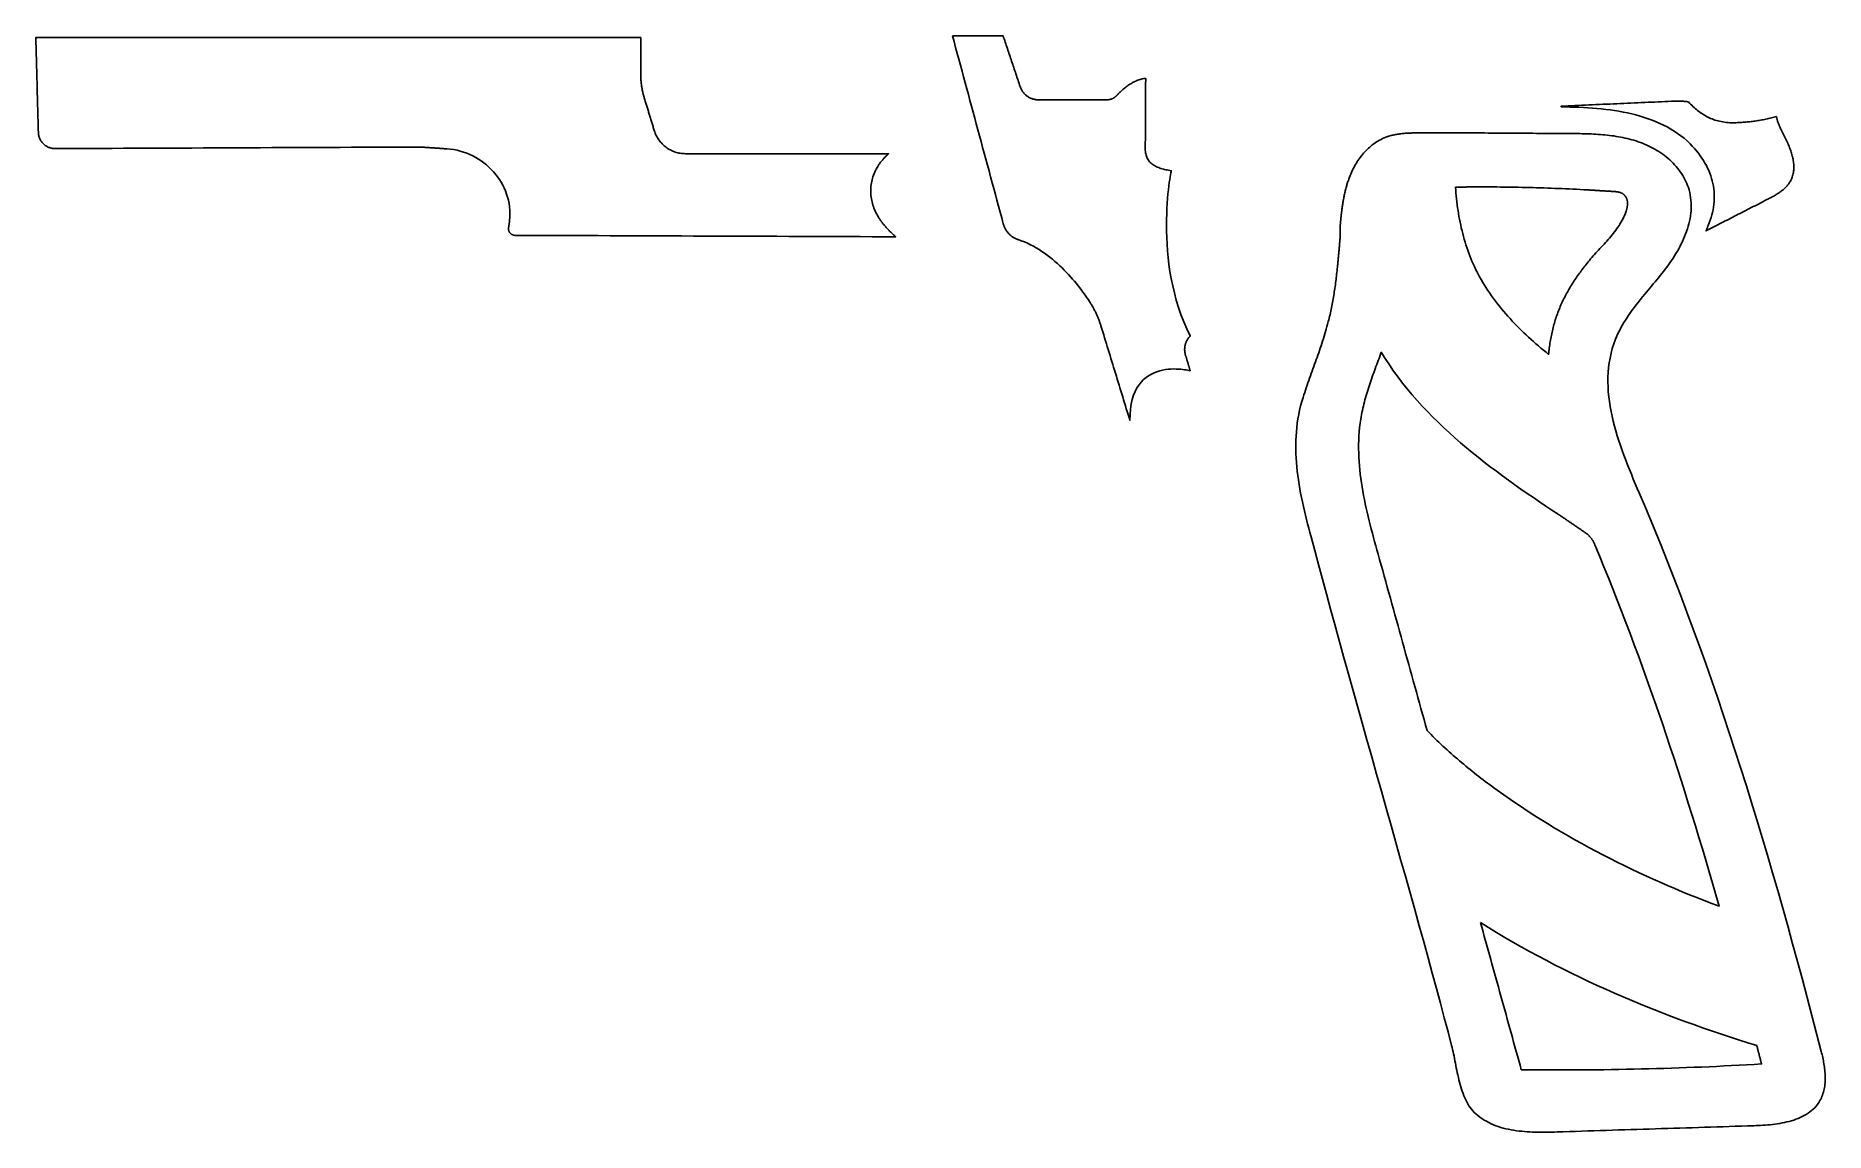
# Model space of a CAD drawing. Header units: metres. Extents: x 29 to 141, y -149 to -80.
import ezdxf

# ---------------------------------------------------------------- set-up
doc = ezdxf.new("R2010")
doc.units = ezdxf.units.M

msp = doc.modelspace()

# ---------------------------------------------------------------- linework, layer by layer
for points in [[(81.80705, -91.627706), (81.753202, -91.537028), (81.702402, -91.445334), (81.65465, -91.352624), (81.6102, -91.258898), (81.568798, -91.16441), (81.530444, -91.068906), (81.495392, -90.97264), (81.463642, -90.875612), (81.43494, -90.778076), (81.40954, -90.680032), (81.387442, -90.58148), (81.368646, -90.48242), (81.353152, -90.383106), (81.34096, -90.283538), (81.332324, -90.183716), (81.32699, -90.08364), (81.325212, -89.983564), (81.326736, -89.883488), (81.331816, -89.783412), (81.340452, -89.68359), (81.352644, -89.584022), (81.368392, -89.484708), (81.387696, -89.385648), (81.410556, -89.287096), (81.436972, -89.189052), (81.467198, -89.091516), (81.50098, -88.994488), (81.538572, -88.898222), (81.579974, -88.802718), (81.625186, -88.707976), (81.673954, -88.61425), (81.726532, -88.521286), (81.745582, -88.489536), (81.764886, -88.458294), (81.784444, -88.427306), (81.804256, -88.396572), (81.824322, -88.366092), (81.844642, -88.335866), (81.865216, -88.305894), (81.886044, -88.276176), (81.907126, -88.246966), (81.928208, -88.21801), (81.949544, -88.189308), (81.971134, -88.16086), (81.992978, -88.132666), (82.015076, -88.104726), (82.037428, -88.07704), (82.060034, -88.049608), (82.082894, -88.02243), (82.106008, -87.995506), (82.129376, -87.968836), (82.152744, -87.94242), (82.176366, -87.916258), (82.200242, -87.89035), (82.224372, -87.86495), (82.248756, -87.839804), (82.273394, -87.814912), (82.298032, -87.790274), (82.322924, -87.76589), (82.34807, -87.74176), (82.37347, -87.71763), (82.399124, -87.693754), (82.424778, -87.670132), (82.450686, -87.646764), (82.051906, -87.646764), (81.653126, -87.646764), (81.254346, -87.646764), (80.855566, -87.646764), (80.456786, -87.646764), (80.058006, -87.646764), (79.659226, -87.646764), (79.260446, -87.646764), (78.861666, -87.646764), (78.462886, -87.646764), (78.064106, -87.646764), (77.665326, -87.646764), (77.266546, -87.646764), (76.867766, -87.646764), (76.468986, -87.646764), (76.070206, -87.646764), (75.671426, -87.646764), (75.272646, -87.646764), (74.873866, -87.646764), (74.475086, -87.646764), (74.076306, -87.646764), (73.677526, -87.646764), (73.278746, -87.646764), (72.879966, -87.646764), (72.481186, -87.646764), (72.082406, -87.646764), (71.683626, -87.646764), (71.284846, -87.646764), (70.886066, -87.646764), (70.487286, -87.646764), (70.088506, -87.646764), (69.689726, -87.646764), (69.605398, -87.644986), (69.521578, -87.639906), (69.43852, -87.631524), (69.356478, -87.61984), (69.275198, -87.604854), (69.194934, -87.58682), (69.11594, -87.565484), (69.037962, -87.5411), (68.961254, -87.513668), (68.885816, -87.483442), (68.811902, -87.450422), (68.739512, -87.414354), (68.668646, -87.375746), (68.599304, -87.334344), (68.53174, -87.290148), (68.465954, -87.243412), (68.4022, -87.194136), (68.340224, -87.142574), (68.28028, -87.088472), (68.222622, -87.032084), (68.166996, -86.97341), (68.113656, -86.91245), (68.062602, -86.849204), (68.014088, -86.783926), (67.968114, -86.716616), (67.92468, -86.647274), (67.883786, -86.5759), (67.845686, -86.502748), (67.81038, -86.427564), (67.777868, -86.350602), (67.748404, -86.272116), (67.721988, -86.191852), (67.70243, -86.127844), (67.682872, -86.063836), (67.663314, -85.999828), (67.643756, -85.93582), (67.624198, -85.871812), (67.60464, -85.807804), (67.585082, -85.743796), (67.565524, -85.679788), (67.545966, -85.61578), (67.526408, -85.551772), (67.50685, -85.487764), (67.487292, -85.423756), (67.467734, -85.359748), (67.448176, -85.29574), (67.428618, -85.231732), (67.40906, -85.167724), (67.389502, -85.103716), (67.369944, -85.039708), (67.350386, -84.9757), (67.330828, -84.911692), (67.31127, -84.847684), (67.291712, -84.783676), (67.272154, -84.719668), (67.252596, -84.65566), (67.233038, -84.591652), (67.21348, -84.527644), (67.193922, -84.463636), (67.174364, -84.399628), (67.154806, -84.33562), (67.135248, -84.271612), (67.11569, -84.207604), (67.096132, -84.143596), (67.08267, -84.098638), (67.069462, -84.053426), (67.056762, -84.008214), (67.04457, -83.962748), (67.032632, -83.917282), (67.021202, -83.871816), (67.01028, -83.826096), (66.999612, -83.780376), (66.989452, -83.734656), (66.9798, -83.688682), (66.970402, -83.642708), (66.961512, -83.596734), (66.95313, -83.550506), (66.945002, -83.504278), (66.937382, -83.45805), (66.93027, -83.411568), (66.923666, -83.365086), (66.917316, -83.318604), (66.911474, -83.272122), (66.90614, -83.22564), (66.90106, -83.178904), (66.896488, -83.132168), (66.892424, -83.085432), (66.888614, -83.038696), (66.885312, -82.99196), (66.882518, -82.94497), (66.880232, -82.89798), (66.8782, -82.85099), (66.876676, -82.804), (66.87566, -82.75701), (66.874898, -82.71002), (66.874644, -82.66303), (66.874644, -82.59064), (66.874644, -82.51825), (66.874644, -82.44586), (66.874644, -82.37347), (66.874644, -82.30108), (66.874644, -82.22869), (66.874644, -82.1563), (66.874644, -82.08391), (66.874644, -82.01152), (66.874644, -81.93913), (66.874644, -81.86674), (66.874644, -81.79435), (66.874644, -81.72196), (66.874644, -81.64957), (66.874644, -81.57718), (66.874644, -81.50479), (66.874644, -81.4324), (66.874644, -81.36001), (66.874644, -81.28762), (66.874644, -81.21523), (66.874644, -81.14284), (66.874644, -81.07045), (66.874644, -80.99806), (66.874644, -80.92567), (66.874644, -80.85328), (66.874644, -80.78089), (66.874644, -80.7085), (66.874644, -80.63611), (66.874644, -80.56372), (66.874644, -80.49133), (66.874644, -80.41894), (66.874644, -80.34655), (65.686432, -80.34655), (64.49822, -80.34655), (63.310008, -80.34655), (62.121796, -80.34655), (60.933584, -80.34655), (59.745372, -80.34655), (58.55716, -80.34655), (57.368948, -80.34655), (56.180736, -80.34655), (54.992524, -80.34655), (53.804312, -80.34655), (52.6161, -80.34655), (51.427888, -80.34655), (50.239676, -80.34655), (49.051464, -80.34655), (47.863252, -80.34655), (46.67504, -80.34655), (45.486828, -80.34655), (44.298616, -80.34655), (43.110404, -80.34655), (41.922192, -80.34655), (40.73398, -80.34655), (39.545768, -80.34655), (38.357556, -80.34655), (37.169344, -80.34655), (35.981132, -80.34655), (34.79292, -80.34655), (33.604708, -80.34655), (32.416496, -80.34655), (31.228284, -80.34655), (30.040072, -80.34655), (28.85186, -80.34655), (28.85694, -80.532732), (28.86202, -80.718914), (28.8671, -80.905096), (28.87218, -81.091278), (28.87726, -81.27746), (28.88234, -81.463642), (28.88742, -81.649824), (28.8925, -81.836006), (28.89758, -82.022188), (28.90266, -82.20837), (28.90774, -82.394552), (28.91282, -82.580734), (28.9179, -82.766916), (28.92298, -82.953098), (28.92806, -83.13928), (28.93314, -83.325462), (28.93822, -83.511644), (28.9433, -83.697826), (28.94838, -83.884008), (28.95346, -84.07019), (28.95854, -84.256372), (28.96362, -84.442554), (28.9687, -84.628736), (28.97378, -84.814918), (28.97886, -85.0011), (28.98394, -85.187282), (28.98902, -85.373464), (28.9941, -85.559646), (28.99918, -85.745828), (29.00426, -85.93201), (29.00934, -86.118192), (29.01442, -86.304374), (29.017214, -86.35746), (29.022548, -86.409784), (29.030422, -86.461346), (29.040836, -86.511892), (29.053536, -86.561676), (29.068522, -86.610444), (29.085794, -86.658196), (29.105352, -86.704678), (29.126942, -86.750144), (29.150564, -86.79434), (29.176218, -86.837266), (29.203904, -86.878668), (29.233368, -86.9188), (29.26461, -86.957408), (29.29763, -86.994492), (29.332428, -87.029798), (29.36875, -87.06358), (29.40685, -87.095584), (29.44622, -87.12581), (29.487114, -87.154004), (29.529532, -87.18042), (29.57322, -87.204804), (29.618178, -87.227156), (29.664152, -87.247476), (29.711396, -87.26551), (29.759656, -87.281258), (29.808932, -87.29472), (29.85897, -87.305896), (29.910024, -87.314532), (29.96184, -87.320882), (30.014418, -87.324692), (30.067504, -87.325708), (30.784292, -87.32266), (31.50108, -87.319612), (32.217868, -87.316564), (32.934656, -87.313516), (33.651444, -87.310468), (34.368232, -87.30742), (35.08502, -87.304372), (35.801808, -87.301324), (36.518596, -87.298276), (37.235384, -87.295228), (37.952172, -87.29218), (38.66896, -87.289132), (39.385748, -87.286084), (40.102536, -87.283036), (40.819324, -87.279988), (41.536112, -87.27694), (42.2529, -87.273892), (42.969688, -87.270844), (43.686476, -87.267796), (44.403264, -87.264748), (45.120052, -87.2617), (45.83684, -87.258652), (46.553628, -87.255604), (47.270416, -87.252556), (47.987204, -87.249508), (48.703992, -87.24646), (49.42078, -87.243412), (50.137568, -87.240364), (50.854356, -87.237316), (51.571144, -87.234268), (52.287932, -87.23122), (53.00472, -87.228172), (53.057298, -87.231728), (53.109876, -87.235284), (53.162454, -87.23884), (53.215032, -87.242396), (53.26761, -87.245952), (53.320188, -87.249508), (53.372766, -87.253064), (53.425344, -87.25662), (53.477922, -87.260176), (53.5305, -87.263732), (53.583078, -87.267288), (53.635656, -87.270844), (53.688234, -87.2744), (53.740812, -87.277956), (53.79339, -87.281512), (53.845968, -87.285068), (53.898546, -87.288624), (53.951124, -87.29218), (54.003702, -87.295736), (54.05628, -87.299292), (54.108858, -87.302848), (54.161436, -87.306404), (54.214014, -87.30996), (54.266592, -87.313516), (54.31917, -87.317072), (54.371748, -87.320628), (54.424326, -87.324184), (54.476904, -87.32774), (54.529482, -87.331296), (54.58206, -87.334852), (54.634638, -87.338408), (54.687216, -87.341964), (54.90337, -87.361776), (55.116476, -87.392256), (55.32628, -87.43315), (55.532528, -87.484204), (55.734966, -87.54491), (55.933086, -87.615268), (56.126634, -87.69477), (56.315356, -87.783416), (56.498998, -87.880698), (56.677306, -87.986362), (56.850026, -88.100154), (57.01665, -88.221566), (57.176924, -88.350598), (57.330594, -88.486742), (57.477406, -88.629998), (57.617106, -88.779858), (57.749186, -88.936068), (57.873646, -89.09812), (57.989978, -89.266014), (58.097928, -89.439496), (58.197242, -89.618058), (58.287412, -89.801446), (58.368438, -89.989406), (58.439812, -90.181684), (58.501534, -90.378026), (58.553096, -90.578178), (58.59399, -90.781632), (58.624216, -90.988134), (58.64352, -91.19743), (58.651394, -91.409266), (58.647584, -91.623388), (58.631836, -91.839542), (58.630566, -91.853004), (58.629042, -91.866466), (58.627518, -91.879928), (58.625994, -91.89339), (58.62447, -91.906852), (58.622946, -91.920314), (58.621422, -91.933776), (58.619644, -91.947238), (58.617866, -91.9607), (58.616088, -91.974162), (58.61431, -91.987624), (58.612532, -92.001086), (58.610754, -92.014548), (58.608722, -92.02801), (58.60669, -92.041472), (58.604658, -92.054934), (58.602626, -92.068396), (58.600594, -92.081858), (58.598562, -92.09532), (58.596276, -92.108782), (58.59399, -92.122244), (58.591704, -92.135706), (58.589418, -92.149168), (58.587132, -92.16263), (58.584846, -92.176092), (58.582306, -92.189554), (58.579766, -92.203016), (58.577226, -92.216478), (58.574686, -92.22994), (58.572146, -92.243148), (58.569606, -92.256356), (58.566812, -92.269564), (58.562494, -92.294202), (58.5597, -92.318586), (58.558176, -92.342716), (58.557922, -92.366592), (58.559192, -92.390214), (58.561732, -92.413582), (58.565542, -92.436696), (58.570368, -92.459302), (58.576464, -92.481654), (58.58383, -92.503498), (58.592212, -92.524834), (58.601864, -92.545662), (58.612532, -92.565728), (58.624216, -92.585286), (58.636916, -92.604082), (58.650632, -92.622116), (58.66511, -92.639388), (58.680604, -92.655898), (58.69686, -92.671646), (58.714132, -92.686378), (58.732166, -92.700094), (58.750962, -92.713048), (58.77052, -92.724986), (58.79084, -92.735654), (58.811668, -92.745306), (58.833258, -92.753942), (58.855356, -92.761308), (58.878216, -92.767404), (58.901584, -92.77223), (58.92546, -92.775786), (58.949844, -92.778072), (58.974736, -92.778834), (59.722512, -92.781628), (60.470288, -92.784422), (61.218064, -92.787216), (61.96584, -92.79001), (62.713616, -92.792804), (63.461392, -92.795598), (64.209168, -92.798392), (64.956944, -92.801186), (65.70472, -92.80398), (66.452496, -92.806774), (67.200272, -92.809568), (67.948048, -92.812362), (68.695824, -92.815156), (69.4436, -92.81795), (70.191376, -92.820744), (70.939152, -92.823538), (71.686928, -92.826332), (72.434704, -92.829126), (73.18248, -92.83192), (73.930256, -92.834714), (74.678032, -92.837508), (75.425808, -92.840302), (76.173584, -92.843096), (76.92136, -92.84589), (77.669136, -92.848684), (78.416912, -92.851478), (79.164688, -92.854272), (79.912464, -92.857066), (80.66024, -92.85986), (81.408016, -92.862654), (82.155792, -92.865448), (82.903568, -92.868242), (82.863182, -92.833698), (82.82305, -92.7989), (82.783426, -92.763848), (82.744056, -92.728542), (82.70494, -92.692982), (82.666332, -92.657168), (82.627978, -92.6211), (82.590132, -92.584778), (82.55254, -92.548202), (82.515456, -92.511372), (82.478626, -92.474288), (82.442304, -92.43695), (82.40649, -92.399358), (82.37093, -92.361512), (82.335878, -92.323412), (82.301334, -92.284804), (82.267044, -92.245942), (82.233262, -92.206826), (82.199988, -92.167456), (82.167222, -92.127832), (82.13471, -92.087954), (82.102706, -92.047822), (82.07121, -92.007436), (82.040222, -91.966796), (82.009742, -91.925902), (81.97977, -91.884754), (81.950306, -91.843352), (81.92135, -91.801696), (81.892902, -91.759532), (81.864962, -91.717114), (81.837784, -91.674442), (81.811114, -91.631516)], [(86.468966, -80.236314), (86.56828, -80.236314), (86.667594, -80.236314), (86.766908, -80.236314), (86.866222, -80.236314), (86.965536, -80.236314), (87.06485, -80.236314), (87.164164, -80.236314), (87.263478, -80.236314), (87.362792, -80.236314), (87.462106, -80.236314), (87.56142, -80.236314), (87.660734, -80.236314), (87.760048, -80.236314), (87.859362, -80.236314), (87.958676, -80.236314), (88.05799, -80.236314), (88.157304, -80.236314), (88.256618, -80.236314), (88.355932, -80.236314), (88.455246, -80.236314), (88.55456, -80.236314), (88.653874, -80.236314), (88.753188, -80.236314), (88.852502, -80.236314), (88.951816, -80.236314), (89.05113, -80.236314), (89.150444, -80.236314), (89.249758, -80.236314), (89.349072, -80.236314), (89.448386, -80.236314), (89.5477, -80.236314), (89.647014, -80.236314), (89.680542, -80.336136), (89.71407, -80.435958), (89.747598, -80.53578), (89.781126, -80.635602), (89.814654, -80.735424), (89.848182, -80.835246), (89.88171, -80.935068), (89.915238, -81.03489), (89.948766, -81.134712), (89.982294, -81.234534), (90.015822, -81.334356), (90.04935, -81.434178), (90.082878, -81.534), (90.116406, -81.633822), (90.149934, -81.733644), (90.183462, -81.833466), (90.21699, -81.933288), (90.250518, -82.03311), (90.284046, -82.132932), (90.317574, -82.232754), (90.351102, -82.332576), (90.38463, -82.432398), (90.418158, -82.53222), (90.451686, -82.632042), (90.485214, -82.731864), (90.518742, -82.831686), (90.55227, -82.931508), (90.585798, -83.03133), (90.619326, -83.131152), (90.652854, -83.230974), (90.686382, -83.330796), (90.71991, -83.430618), (90.73642, -83.476592), (90.754708, -83.521804), (90.77452, -83.566), (90.79611, -83.608926), (90.819224, -83.650836), (90.843862, -83.69173), (90.870024, -83.731354), (90.897456, -83.769962), (90.926412, -83.8073), (90.956638, -83.843368), (90.988134, -83.878166), (91.0209, -83.911694), (91.054936, -83.943952), (91.090242, -83.974686), (91.126564, -84.00415), (91.163902, -84.03209), (91.20251, -84.05876), (91.242134, -84.083906), (91.28252, -84.107528), (91.323922, -84.129626), (91.366086, -84.1502), (91.409266, -84.168996), (91.453208, -84.186268), (91.497912, -84.201762), (91.543124, -84.215478), (91.589098, -84.22767), (91.63558, -84.238084), (91.68257, -84.246466), (91.730322, -84.25307), (91.778328, -84.257896), (91.826842, -84.26069), (91.875864, -84.261706), (92.009214, -84.261706), (92.142818, -84.261706), (92.276168, -84.261706), (92.409518, -84.261706), (92.542868, -84.261706), (92.676472, -84.261706), (92.809822, -84.261706), (92.943172, -84.261706), (93.076522, -84.261706), (93.210126, -84.261706), (93.343476, -84.261706), (93.476826, -84.261706), (93.610176, -84.261706), (93.743526, -84.261706), (93.87713, -84.261706), (94.01048, -84.261706), (94.14383, -84.261706), (94.27718, -84.261706), (94.410784, -84.261706), (94.544134, -84.261706), (94.677484, -84.261706), (94.810834, -84.261706), (94.944438, -84.261706), (95.077788, -84.261706), (95.211138, -84.261706), (95.344488, -84.261706), (95.477838, -84.261706), (95.611442, -84.261706), (95.744792, -84.261706), (95.878142, -84.261706), (96.011492, -84.261706), (96.145096, -84.261706), (96.169226, -84.261452), (96.193356, -84.260436), (96.217232, -84.258912), (96.241108, -84.256626), (96.26473, -84.253832), (96.288352, -84.250276), (96.31172, -84.246212), (96.335088, -84.24164), (96.358202, -84.236306), (96.381062, -84.230464), (96.403922, -84.224114), (96.426528, -84.217002), (96.44888, -84.209382), (96.470978, -84.201254), (96.492822, -84.192618), (96.514412, -84.18322), (96.535748, -84.173314), (96.55683, -84.1629), (96.577658, -84.151978), (96.598232, -84.140548), (96.618552, -84.12861), (96.638618, -84.11591), (96.65843, -84.102702), (96.677734, -84.088986), (96.696784, -84.074762), (96.71558, -84.06003), (96.733868, -84.04479), (96.751902, -84.029042), (96.769682, -84.012786), (96.786954, -83.996022), (96.803718, -83.97875), (96.820228, -83.96097), (96.853248, -83.925156), (96.888046, -83.888072), (96.924622, -83.849972), (96.962976, -83.810856), (97.003108, -83.770978), (97.045018, -83.730592), (97.088452, -83.689698), (97.133664, -83.648296), (97.1804, -83.606894), (97.22866, -83.565238), (97.278444, -83.523582), (97.329752, -83.48218), (97.382584, -83.441286), (97.436686, -83.400646), (97.492058, -83.360768), (97.548954, -83.321652), (97.60712, -83.283298), (97.666556, -83.24596), (97.727008, -83.209892), (97.78873, -83.175094), (97.851722, -83.14182), (97.91573, -83.11007), (97.980754, -83.080098), (98.046794, -83.052158), (98.11385, -83.025996), (98.181922, -83.00212), (98.250756, -82.98053), (98.320606, -82.961226), (98.391218, -82.944716), (98.462592, -82.930746), (98.534728, -82.919824), (98.607626, -82.911696), (98.606864, -83.050126), (98.606102, -83.188556), (98.60534, -83.326986), (98.604578, -83.465416), (98.603816, -83.603846), (98.603054, -83.742276), (98.602292, -83.880706), (98.60153, -84.019136), (98.600768, -84.157566), (98.600006, -84.295996), (98.599244, -84.434426), (98.598482, -84.572856), (98.59772, -84.711286), (98.596958, -84.849716), (98.596196, -84.988146), (98.595434, -85.126576), (98.594672, -85.265006), (98.59391, -85.403436), (98.593148, -85.541866), (98.592386, -85.680296), (98.591624, -85.818726), (98.590862, -85.957156), (98.5901, -86.095586), (98.589338, -86.234016), (98.588576, -86.372446), (98.587814, -86.510876), (98.587052, -86.649306), (98.58629, -86.787736), (98.585528, -86.926166), (98.584766, -87.064596), (98.584004, -87.203026), (98.583242, -87.341456), (98.585274, -87.427308), (98.59137, -87.50935), (98.60153, -87.587836), (98.6155, -87.66302), (98.63328, -87.734648), (98.654616, -87.802974), (98.679508, -87.867998), (98.707956, -87.929974), (98.73996, -87.988902), (98.775266, -88.045036), (98.81362, -88.098122), (98.855276, -88.148414), (98.89998, -88.196166), (98.947732, -88.241378), (98.998278, -88.28405), (99.051618, -88.324182), (99.107752, -88.362028), (99.166426, -88.397842), (99.22764, -88.43137), (99.291394, -88.462866), (99.357434, -88.492584), (99.42576, -88.52027), (99.496118, -88.546178), (99.568508, -88.570562), (99.64293, -88.593168), (99.719384, -88.614504), (99.797616, -88.634316), (99.877626, -88.652858), (99.95916, -88.67013), (100.042218, -88.686386), (100.1268, -88.701626), (100.212652, -88.71585), (100.20935, -88.73236), (100.199952, -88.780874), (100.18522, -88.860122), (100.16617, -88.969088), (100.143564, -89.106502), (100.118418, -89.271094), (100.091494, -89.461594), (100.063554, -89.676732), (100.035614, -89.915492), (100.00869, -90.176604), (99.983544, -90.458798), (99.960938, -90.760804), (99.941888, -91.081352), (99.927156, -91.419426), (99.917758, -91.773756), (99.914456, -92.143072), (99.918012, -92.526104), (99.929442, -92.921836), (99.949762, -93.328998), (99.979734, -93.74632), (100.02012, -94.172532), (100.071936, -94.606364), (100.135944, -95.0468), (100.21316, -95.49257), (100.304346, -95.942404), (100.410518, -96.395032), (100.532438, -96.849184), (100.671122, -97.303844), (100.827332, -97.757742), (101.00183, -98.209608), (101.195632, -98.658172), (101.4095, -99.102164), (101.380798, -99.131882), (101.353112, -99.162616), (101.326696, -99.194112), (101.30155, -99.22637), (101.27742, -99.25939), (101.25456, -99.292918), (101.23297, -99.327208), (101.212396, -99.362006), (101.193092, -99.397566), (101.175058, -99.433634), (101.158294, -99.47021), (101.1428, -99.507294), (101.128576, -99.544886), (101.115622, -99.582732), (101.103938, -99.621086), (101.093524, -99.659694), (101.08438, -99.69881), (101.076506, -99.73818), (101.069902, -99.777804), (101.064822, -99.817682), (101.061012, -99.85756), (101.058472, -99.897692), (101.057202, -99.938078), (101.057456, -99.978464), (101.05898, -100.01885), (101.062028, -100.059236), (101.066346, -100.099622), (101.071934, -100.140008), (101.079046, -100.180394), (101.087428, -100.220526), (101.097334, -100.260658), (101.108764, -100.300536), (101.118162, -100.331524), (101.12756, -100.362512), (101.136958, -100.3935), (101.146356, -100.424488), (101.155754, -100.455476), (101.165152, -100.486464), (101.17455, -100.517452), (101.183948, -100.54844), (101.193346, -100.579428), (101.202744, -100.610416), (101.212142, -100.641404), (101.22154, -100.672392), (101.230938, -100.70338), (101.240336, -100.734368), (101.249734, -100.765356), (101.259132, -100.796344), (101.26853, -100.827332), (101.277928, -100.85832), (101.287326, -100.889308), (101.296724, -100.920296), (101.306122, -100.951284), (101.31552, -100.982272), (101.324918, -101.01326), (101.334316, -101.044248), (101.343714, -101.075236), (101.353112, -101.106224), (101.36251, -101.137212), (101.371908, -101.1682), (101.381306, -101.199188), (101.390704, -101.230176), (101.400102, -101.261164), (101.4095, -101.292152), (101.398578, -101.289358), (101.366574, -101.281484), (101.314758, -101.270054), (101.244654, -101.25583), (101.157786, -101.240082), (101.055424, -101.22408), (100.939092, -101.20884), (100.81006, -101.195632), (100.669852, -101.185472), (100.519992, -101.179376), (100.36175, -101.178614), (100.196396, -101.184456), (100.025708, -101.197918), (99.850956, -101.220016), (99.67341, -101.25202), (99.494594, -101.2952), (99.316032, -101.350318), (99.138994, -101.418898), (98.96475, -101.501956), (98.795078, -101.600508), (98.631248, -101.715824), (98.47453, -101.849174), (98.326448, -102.00132), (98.188526, -102.173786), (98.062034, -102.367588), (97.948496, -102.583742), (97.849182, -102.823518), (97.765616, -103.087932), (97.699322, -103.378254), (97.65157, -103.6955), (97.623884, -104.04094), (97.617534, -104.41559), (97.560638, -104.229916), (97.503742, -104.044242), (97.446846, -103.858568), (97.38995, -103.672894), (97.333054, -103.48722), (97.276158, -103.301546), (97.219262, -103.115872), (97.162366, -102.930198), (97.10547, -102.744524), (97.048574, -102.55885), (96.991678, -102.373176), (96.934782, -102.187502), (96.877886, -102.001828), (96.82099, -101.816154), (96.764094, -101.63048), (96.707198, -101.444806), (96.650302, -101.259132), (96.593406, -101.073458), (96.53651, -100.887784), (96.479614, -100.70211), (96.422718, -100.516436), (96.365822, -100.330762), (96.308926, -100.145088), (96.25203, -99.959414), (96.195134, -99.77374), (96.138238, -99.588066), (96.081342, -99.402392), (96.024446, -99.216718), (95.96755, -99.031044), (95.910654, -98.84537), (95.853758, -98.659696), (95.796862, -98.474022), (95.781114, -98.423476), (95.764858, -98.37293), (95.748348, -98.322638), (95.73133, -98.2726), (95.713804, -98.222562), (95.696024, -98.172778), (95.677736, -98.123248), (95.65894, -98.073718), (95.63989, -98.024442), (95.620332, -97.97542), (95.600266, -97.926398), (95.579946, -97.87763), (95.559118, -97.829116), (95.537782, -97.780856), (95.516192, -97.732596), (95.494094, -97.68459), (95.471488, -97.636838), (95.448628, -97.58934), (95.42526, -97.542096), (95.401384, -97.494852), (95.377254, -97.447862), (95.352616, -97.401126), (95.32747, -97.354644), (95.30207, -97.308416), (95.276162, -97.262442), (95.249746, -97.216722), (95.223076, -97.171002), (95.195898, -97.125536), (95.168212, -97.080324), (95.140272, -97.035366), (95.111824, -96.990662), (95.082868, -96.946212), (95.008954, -96.83496), (94.930214, -96.718882), (94.846902, -96.598486), (94.758764, -96.47428), (94.666054, -96.346518), (94.568772, -96.215708), (94.466918, -96.082104), (94.360492, -95.946214), (94.249494, -95.808292), (94.134178, -95.668846), (94.014544, -95.528384), (93.890592, -95.38716), (93.762322, -95.245682), (93.629988, -95.104458), (93.493336, -94.963742), (93.35262, -94.823788), (93.20784, -94.685358), (93.05925, -94.548706), (92.906596, -94.414086), (92.750132, -94.282006), (92.589858, -94.152974), (92.425774, -94.027244), (92.25788, -93.905324), (92.08643, -93.787722), (91.91117, -93.674692), (91.732354, -93.566742), (91.550236, -93.464126), (91.364562, -93.367352), (91.175332, -93.276674), (90.9828, -93.1926), (90.786966, -93.115638), (90.58783, -93.046296), (90.545158, -93.031564), (90.503248, -93.015562), (90.4621, -92.99829), (90.421714, -92.979748), (90.38209, -92.959936), (90.343228, -92.938854), (90.305128, -92.916756), (90.26779, -92.893388), (90.231214, -92.869004), (90.1954, -92.84335), (90.160602, -92.81668), (90.126566, -92.788994), (90.093292, -92.760292), (90.061034, -92.730574), (90.029792, -92.69984), (89.999312, -92.668344), (89.969848, -92.635832), (89.9414, -92.602304), (89.913968, -92.568014), (89.887552, -92.532962), (89.862152, -92.496894), (89.838022, -92.460064), (89.814908, -92.422472), (89.79281, -92.384118), (89.771982, -92.345002), (89.75217, -92.305378), (89.733628, -92.264992), (89.716356, -92.224098), (89.7001, -92.182442), (89.685114, -92.140278), (89.671398, -92.097606), (89.658952, -92.054426), (89.55913, -91.68511), (89.459308, -91.315794), (89.359486, -90.946478), (89.259664, -90.577162), (89.159842, -90.207846), (89.06002, -89.83853), (88.960198, -89.469214), (88.860376, -89.099898), (88.760554, -88.730582), (88.660732, -88.361266), (88.56091, -87.99195), (88.461088, -87.622634), (88.361266, -87.253318), (88.261444, -86.884002), (88.161622, -86.514686), (88.0618, -86.14537), (87.961978, -85.776054), (87.862156, -85.406738), (87.762334, -85.037422), (87.662512, -84.668106), (87.56269, -84.29879), (87.462868, -83.929474), (87.363046, -83.560158), (87.263224, -83.190842), (87.163402, -82.821526), (87.06358, -82.45221), (86.963758, -82.082894), (86.863936, -81.713578), (86.764114, -81.344262), (86.664292, -80.974946), (86.56447, -80.60563), (86.464648, -80.236314)], [(138.983466, -87.037164), (138.963908, -86.993984), (138.944096, -86.950804), (138.92403, -86.907878), (138.90371, -86.864952), (138.883136, -86.822026), (138.862562, -86.779354), (138.841734, -86.736682), (138.820906, -86.69401), (138.800078, -86.651338), (138.778996, -86.608666), (138.757914, -86.565994), (138.736832, -86.523322), (138.71575, -86.48065), (138.694668, -86.437978), (138.673586, -86.395306), (138.652504, -86.352634), (138.631676, -86.309962), (138.610848, -86.26729), (138.590274, -86.224618), (138.5697, -86.181946), (138.54938, -86.13902), (138.52906, -86.096094), (138.508994, -86.053168), (138.489182, -86.009988), (138.469624, -85.966808), (138.45032, -85.923628), (138.43127, -85.880194), (138.412474, -85.83676), (138.394186, -85.793072), (138.376152, -85.749384), (138.358372, -85.705442), (138.3411, -85.661246), (138.338052, -85.652864), (138.335004, -85.644228), (138.331956, -85.635338), (138.328908, -85.626194), (138.32586, -85.61705), (138.323066, -85.607652), (138.320272, -85.598), (138.317478, -85.588094), (138.314684, -85.578188), (138.31189, -85.568028), (138.309096, -85.557868), (138.306302, -85.547454), (138.303508, -85.536786), (138.300714, -85.526118), (138.29792, -85.515196), (138.29538, -85.504274), (138.29284, -85.493098), (138.2903, -85.481922), (138.28776, -85.470492), (138.28522, -85.459062), (138.28268, -85.447632), (138.28014, -85.435948), (138.277346, -85.424264), (138.274552, -85.41258), (138.271758, -85.400896), (138.268964, -85.388958), (138.26617, -85.37702), (138.263376, -85.365082), (138.260582, -85.353144), (138.257788, -85.341206), (138.254994, -85.329268), (138.2522, -85.317076), (138.170158, -85.33892), (138.087862, -85.360256), (138.005566, -85.381084), (137.923016, -85.40115), (137.840212, -85.420708), (137.757408, -85.439504), (137.67435, -85.457792), (137.591292, -85.475318), (137.50798, -85.492336), (137.424668, -85.508846), (137.341102, -85.524594), (137.257536, -85.53958), (137.173716, -85.554058), (137.089642, -85.567774), (137.005568, -85.580982), (136.92124, -85.593428), (136.836658, -85.605366), (136.752076, -85.616542), (136.66724, -85.626956), (136.58215, -85.636862), (136.49706, -85.646006), (136.411716, -85.654388), (136.326118, -85.662262), (136.24052, -85.669374), (136.154668, -85.675724), (136.068562, -85.681312), (135.982202, -85.686392), (135.895842, -85.69071), (135.809228, -85.694266), (135.72236, -85.69706), (135.635238, -85.699346), (135.548116, -85.70087), (135.431784, -85.700616), (135.317992, -85.697314), (135.206232, -85.69071), (135.096758, -85.681058), (134.98957, -85.668358), (134.884414, -85.65261), (134.78129, -85.633814), (134.680198, -85.612224), (134.581138, -85.58784), (134.483856, -85.560662), (134.388606, -85.530944), (134.295134, -85.498432), (134.203186, -85.46338), (134.113016, -85.425788), (134.02437, -85.38591), (133.937502, -85.343492), (133.852158, -85.298788), (133.768084, -85.251798), (133.685534, -85.202776), (133.604254, -85.151468), (133.524244, -85.098128), (133.445504, -85.042756), (133.368034, -84.985606), (133.291834, -84.926424), (133.21665, -84.865464), (133.142482, -84.802726), (133.06933, -84.73821), (132.99694, -84.67217), (132.925566, -84.604606), (132.854954, -84.535518), (132.785104, -84.464906), (132.716016, -84.39277), (132.683758, -84.386674), (132.6515, -84.381086), (132.618988, -84.376006), (132.586476, -84.37118), (132.553964, -84.366862), (132.521452, -84.363052), (132.488686, -84.359496), (132.45592, -84.356194), (132.423154, -84.3534), (132.390388, -84.35086), (132.357622, -84.348574), (132.324602, -84.346542), (132.291582, -84.345018), (132.258562, -84.343748), (132.225542, -84.342732), (132.192522, -84.34197), (132.159502, -84.341462), (132.126482, -84.341208), (132.093462, -84.340954), (132.060442, -84.340954), (132.027168, -84.341208), (131.993894, -84.341716), (131.96062, -84.342224), (131.927346, -84.342986), (131.894072, -84.343748), (131.860798, -84.344764), (131.827778, -84.34578), (131.794758, -84.34705), (131.761738, -84.34832), (131.728718, -84.34959), (131.695698, -84.351114), (131.662678, -84.352638), (131.45516, -84.362036), (131.246372, -84.371434), (131.036314, -84.380832), (130.82524, -84.39023), (130.61315, -84.399628), (130.400044, -84.409026), (130.185922, -84.418678), (129.971038, -84.42833), (129.755392, -84.437982), (129.538984, -84.447634), (129.321814, -84.457286), (129.104136, -84.466938), (128.88595, -84.47659), (128.667256, -84.486242), (128.448054, -84.495894), (128.228344, -84.505546), (128.00838, -84.515198), (127.788162, -84.52485), (127.567944, -84.534502), (127.347472, -84.544154), (127.127, -84.553806), (126.906528, -84.563458), (126.68631, -84.57311), (126.466092, -84.582762), (126.246128, -84.592414), (126.026418, -84.602066), (125.807216, -84.611718), (125.588268, -84.62137), (125.369828, -84.631022), (125.151896, -84.640674), (124.934726, -84.650326), (124.718064, -84.659978), (124.718572, -84.661502), (124.718826, -84.663026), (124.719334, -84.66455), (124.719588, -84.666074), (124.719842, -84.667598), (124.720096, -84.669122), (124.72035, -84.670646), (124.720604, -84.67217), (124.720858, -84.673694), (124.721112, -84.675218), (124.721366, -84.676742), (124.72162, -84.678266), (124.721874, -84.67979), (124.722128, -84.681314), (124.722382, -84.682838), (124.722636, -84.684362), (124.72289, -84.685886), (124.723144, -84.68741), (124.723398, -84.688934), (124.723652, -84.690458), (124.723906, -84.691982), (124.72416, -84.693506), (124.724414, -84.69503), (124.724668, -84.696554), (124.724922, -84.698078), (124.725176, -84.699602), (124.72543, -84.701126), (124.725684, -84.70265), (124.725938, -84.704174), (124.726192, -84.705698), (124.726446, -84.707222), (124.7267, -84.708746), (125.003052, -84.710524), (125.280674, -84.714842), (125.559566, -84.7217), (125.83922, -84.731352), (126.119382, -84.744052), (126.399798, -84.760054), (126.680214, -84.779612), (126.960376, -84.802726), (127.24003, -84.829904), (127.518668, -84.861146), (127.796036, -84.896706), (128.07188, -84.936838), (128.345946, -84.981796), (128.61798, -85.03158), (128.887728, -85.086698), (129.154682, -85.14715), (129.418588, -85.21319), (129.679192, -85.285072), (129.93624, -85.36305), (130.189478, -85.447124), (130.438652, -85.537802), (130.683254, -85.635084), (130.92303, -85.739224), (131.157726, -85.850476), (131.387088, -85.969094), (131.610862, -86.095078), (131.828794, -86.228936), (132.040376, -86.370668), (132.245354, -86.520528), (132.443474, -86.67877), (132.634482, -86.845648), (132.818124, -87.021162), (132.960618, -87.168228), (133.096, -87.316818), (133.22427, -87.466932), (133.345428, -87.618316), (133.459474, -87.771224), (133.566408, -87.925402), (133.666484, -88.08085), (133.759448, -88.237314), (133.845554, -88.394794), (133.924548, -88.55329), (133.996684, -88.712802), (134.061962, -88.87333), (134.120382, -89.03462), (134.171944, -89.196672), (134.216648, -89.359232), (134.254494, -89.5223), (134.285482, -89.685876), (134.309866, -89.84996), (134.327646, -90.014552), (134.338568, -90.179398), (134.342886, -90.344498), (134.3406, -90.509598), (134.33171, -90.674952), (134.316216, -90.840306), (134.294118, -91.005406), (134.265416, -91.170506), (134.230364, -91.335352), (134.188708, -91.499944), (134.140448, -91.664282), (134.085838, -91.828112), (134.024878, -91.991434), (133.957568, -92.154248), (133.953758, -92.16517), (133.949948, -92.176092), (133.946138, -92.187014), (133.942328, -92.197936), (133.938264, -92.208858), (133.9342, -92.21978), (133.930136, -92.230702), (133.926072, -92.241624), (133.922008, -92.252546), (133.917944, -92.263468), (133.91388, -92.27439), (133.909816, -92.285312), (133.905498, -92.296234), (133.90118, -92.307156), (133.896862, -92.318078), (133.892544, -92.329), (133.888226, -92.339922), (133.883908, -92.350844), (133.87959, -92.361766), (133.875018, -92.372688), (133.870446, -92.38361), (133.865874, -92.394532), (133.861302, -92.405454), (133.85673, -92.416376), (133.852158, -92.427298), (133.847332, -92.43822), (133.842506, -92.449142), (133.83768, -92.45981), (133.832854, -92.470478), (133.828028, -92.481146), (133.823202, -92.491814), (133.818122, -92.502482), (133.945122, -92.43695), (134.070852, -92.37218), (134.195312, -92.308172), (134.318502, -92.244926), (134.440676, -92.182188), (134.56158, -92.119958), (134.681722, -92.058236), (134.801102, -91.997022), (134.91972, -91.936062), (135.037576, -91.87561), (135.154924, -91.815412), (135.271764, -91.755468), (135.38835, -91.695778), (135.504682, -91.636088), (135.62076, -91.576652), (135.736838, -91.517216), (135.852662, -91.45778), (135.96874, -91.398344), (136.085072, -91.338654), (136.201658, -91.278964), (136.318498, -91.21902), (136.435846, -91.158822), (136.553702, -91.09837), (136.67232, -91.03741), (136.7917, -90.976196), (136.911842, -90.914474), (137.033, -90.852244), (137.15492, -90.789506), (137.27811, -90.72626), (137.40257, -90.662252), (137.5283, -90.597482), (137.6553, -90.53195), (137.708132, -90.504772), (137.761218, -90.47734), (137.814304, -90.449654), (137.86739, -90.421714), (137.920476, -90.39352), (137.973308, -90.364818), (138.025886, -90.335862), (138.078464, -90.306398), (138.130534, -90.27668), (138.18235, -90.246454), (138.233912, -90.21572), (138.284966, -90.184478), (138.335512, -90.152474), (138.385296, -90.119962), (138.434572, -90.086688), (138.483086, -90.052906), (138.530838, -90.018362), (138.577828, -89.983056), (138.624056, -89.946988), (138.669268, -89.909904), (138.713464, -89.872058), (138.756644, -89.83345), (138.798808, -89.793826), (138.839702, -89.753186), (138.87958, -89.71153), (138.918188, -89.668858), (138.955272, -89.62517), (138.991086, -89.580466), (139.025376, -89.534492), (139.058396, -89.487502), (139.089638, -89.439242), (139.119356, -89.389712), (139.156186, -89.322402), (139.18946, -89.254076), (139.219178, -89.184734), (139.245594, -89.11463), (139.268708, -89.043764), (139.28852, -88.972136), (139.305284, -88.899746), (139.319, -88.826848), (139.329922, -88.753188), (139.337796, -88.67902), (139.34313, -88.604598), (139.34567, -88.529668), (139.34567, -88.454484), (139.34313, -88.379046), (139.338304, -88.303354), (139.331192, -88.227408), (139.322048, -88.151462), (139.310618, -88.075516), (139.297156, -87.99957), (139.281916, -87.923624), (139.264898, -87.847932), (139.246102, -87.77224), (139.225528, -87.696802), (139.20343, -87.621872), (139.179808, -87.547196), (139.154916, -87.473028), (139.128754, -87.399368), (139.101322, -87.326216), (139.072874, -87.253572), (139.04341, -87.18169), (139.01293, -87.11057), (138.981688, -87.040212)], [(109.008926, -111.73333), (108.933234, -111.460026), (108.859066, -111.186214), (108.786422, -110.911894), (108.71581, -110.63732), (108.64723, -110.362238), (108.58119, -110.086902), (108.51769, -109.811312), (108.456984, -109.535468), (108.39958, -109.25937), (108.345478, -108.983272), (108.294932, -108.70692), (108.248196, -108.430568), (108.205778, -108.154216), (108.167678, -107.877864), (108.13415, -107.601766), (108.105448, -107.325668), (108.081826, -107.049824), (108.063538, -106.774234), (108.050584, -106.498898), (108.043472, -106.223816), (108.042456, -105.948988), (108.04779, -105.674668), (108.059728, -105.400856), (108.07827, -105.127552), (108.103924, -104.854756), (108.13669, -104.582468), (108.177076, -104.310942), (108.225082, -104.039924), (108.281216, -103.769668), (108.345478, -103.500174), (108.418376, -103.231442), (108.49991, -102.963726), (108.549948, -102.809294), (108.600494, -102.656132), (108.651548, -102.503986), (108.702856, -102.352856), (108.754418, -102.202742), (108.806234, -102.053644), (108.858304, -101.905308), (108.910374, -101.757734), (108.962698, -101.610668), (109.015022, -101.46411), (109.067346, -101.31806), (109.11967, -101.172264), (109.171994, -101.026722), (109.224064, -100.881434), (109.27588, -100.7364), (109.327442, -100.591366), (109.37875, -100.446078), (109.429804, -100.30079), (109.480604, -100.155248), (109.530896, -100.009198), (109.58068, -99.862894), (109.629956, -99.716082), (109.678724, -99.568508), (109.726984, -99.420172), (109.774482, -99.271074), (109.821218, -99.121214), (109.867192, -98.970338), (109.912404, -98.818446), (109.956854, -98.665538), (110.000542, -98.51136), (110.043214, -98.355912), (110.08487, -98.19894), (110.11281, -98.090228), (110.139988, -97.981516), (110.166404, -97.87255), (110.192058, -97.76333), (110.21695, -97.65411), (110.24108, -97.544636), (110.264448, -97.434908), (110.287054, -97.32518), (110.309152, -97.215198), (110.330488, -97.105216), (110.351316, -96.99498), (110.371382, -96.884744), (110.39094, -96.774254), (110.40999, -96.663764), (110.428278, -96.55302), (110.446058, -96.442276), (110.46333, -96.331532), (110.480094, -96.220534), (110.49635, -96.109536), (110.512098, -95.998538), (110.527338, -95.88754), (110.542324, -95.776288), (110.556802, -95.665036), (110.570772, -95.553784), (110.584488, -95.442532), (110.597696, -95.33128), (110.61065, -95.219774), (110.62335, -95.108268), (110.635542, -94.996762), (110.64748, -94.885256), (110.659164, -94.77375), (110.670594, -94.662244), (110.676182, -94.60611), (110.68177, -94.549976), (110.687358, -94.493842), (110.692946, -94.437708), (110.69828, -94.381574), (110.703614, -94.32544), (110.708948, -94.269306), (110.714282, -94.213172), (110.719616, -94.157038), (110.72495, -94.100904), (110.73003, -94.04477), (110.73511, -93.988636), (110.74019, -93.932502), (110.74527, -93.876368), (110.75035, -93.820234), (110.755176, -93.7641), (110.760002, -93.707966), (110.764828, -93.651832), (110.769654, -93.595698), (110.77448, -93.539564), (110.779306, -93.48343), (110.784132, -93.427296), (110.788704, -93.371162), (110.793276, -93.315028), (110.797848, -93.258894), (110.80242, -93.20276), (110.806992, -93.146626), (110.811564, -93.090492), (110.816136, -93.034358), (110.820708, -92.978224), (110.82528, -92.92209), (110.829852, -92.865956), (110.831376, -92.84335), (110.832646, -92.820744), (110.833662, -92.798138), (110.834424, -92.775786), (110.834932, -92.753434), (110.835186, -92.731082), (110.83544, -92.70873), (110.83544, -92.686378), (110.835186, -92.664026), (110.834932, -92.641928), (110.834424, -92.61983), (110.833916, -92.597732), (110.833408, -92.575634), (110.8329, -92.553536), (110.832138, -92.531438), (110.831376, -92.50934), (110.830614, -92.487242), (110.830106, -92.465144), (110.829598, -92.443046), (110.82909, -92.420948), (110.828582, -92.398596), (110.828328, -92.376244), (110.828074, -92.353892), (110.828074, -92.33154), (110.828074, -92.309188), (110.828328, -92.286836), (110.828836, -92.26423), (110.829598, -92.241624), (110.830614, -92.219018), (110.831884, -92.196412), (110.833408, -92.173552), (110.835186, -92.150692), (110.837726, -92.123006), (110.840266, -92.09532), (110.842806, -92.067634), (110.845346, -92.039948), (110.847886, -92.012262), (110.850426, -91.984576), (110.852966, -91.95689), (110.855506, -91.929204), (110.858046, -91.901518), (110.860586, -91.873832), (110.863126, -91.846146), (110.86592, -91.81846), (110.868714, -91.790774), (110.871508, -91.763088), (110.874302, -91.735402), (110.877096, -91.707716), (110.87989, -91.68003), (110.882684, -91.652344), (110.885478, -91.624658), (110.888272, -91.596972), (110.89132, -91.569286), (110.894368, -91.5416), (110.897416, -91.513914), (110.900464, -91.486228), (110.903512, -91.458542), (110.90656, -91.430856), (110.909862, -91.40317), (110.913164, -91.375484), (110.916466, -91.347798), (110.919768, -91.320112), (110.92307, -91.292426), (110.926372, -91.26474), (110.935008, -91.196668), (110.943898, -91.128596), (110.953042, -91.060524), (110.96244, -90.992452), (110.972346, -90.924634), (110.982506, -90.856816), (110.99292, -90.788998), (111.003842, -90.72118), (111.015018, -90.653362), (111.026702, -90.585798), (111.038894, -90.518234), (111.05134, -90.45067), (111.064294, -90.38336), (111.077756, -90.31605), (111.091726, -90.24874), (111.106204, -90.181684), (111.12119, -90.114628), (111.136684, -90.047826), (111.152686, -89.981024), (111.169196, -89.914476), (111.186214, -89.847928), (111.20374, -89.781634), (111.222028, -89.715594), (111.240824, -89.649554), (111.260382, -89.583768), (111.280448, -89.518236), (111.301276, -89.452704), (111.322612, -89.387426), (111.34471, -89.322402), (111.367316, -89.257632), (111.390684, -89.193116), (111.414814, -89.128854), (111.454692, -89.027), (111.496856, -88.925654), (111.541052, -88.82507), (111.58728, -88.725248), (111.63554, -88.626188), (111.686086, -88.528144), (111.738664, -88.431116), (111.793274, -88.335358), (111.849916, -88.24087), (111.90859, -88.147652), (111.969296, -88.055704), (112.032034, -87.96528), (112.096804, -87.87638), (112.163606, -87.789258), (112.23244, -87.703914), (112.303052, -87.620602), (112.375696, -87.539068), (112.450372, -87.459566), (112.526826, -87.38235), (112.605312, -87.30742), (112.68583, -87.234776), (112.768126, -87.164418), (112.852454, -87.0966), (112.93856, -87.031576), (113.026698, -86.969092), (113.116614, -86.909402), (113.208562, -86.85276), (113.302288, -86.799166), (113.397792, -86.74862), (113.495328, -86.701122), (113.594642, -86.656926), (113.695734, -86.616032), (113.761774, -86.591394), (113.828322, -86.56828), (113.895124, -86.54669), (113.962434, -86.526624), (114.029998, -86.507828), (114.097816, -86.490302), (114.166142, -86.474046), (114.234722, -86.45906), (114.303556, -86.44509), (114.372644, -86.43239), (114.441986, -86.420706), (114.511582, -86.410038), (114.581432, -86.400386), (114.651282, -86.391496), (114.721386, -86.383622), (114.791744, -86.37651), (114.862102, -86.37016), (114.932714, -86.364572), (115.003326, -86.359746), (115.074192, -86.355428), (115.145058, -86.351872), (115.215924, -86.348824), (115.28679, -86.346284), (115.35791, -86.343998), (115.42903, -86.34222), (115.50015, -86.340696), (115.57127, -86.33968), (115.642136, -86.338918), (115.713002, -86.338156), (115.783868, -86.337648), (115.854734, -86.337394), (115.925346, -86.33714), (116.159534, -86.336378), (116.393722, -86.335616), (116.627656, -86.335108), (116.86159, -86.334854), (117.095524, -86.334854), (117.329458, -86.334854), (117.563392, -86.335108), (117.797326, -86.335616), (118.03126, -86.336124), (118.265194, -86.336886), (118.499128, -86.337648), (118.733062, -86.338664), (118.966742, -86.33968), (119.200422, -86.34095), (119.434102, -86.34222), (119.667782, -86.34349), (119.901462, -86.345014), (120.135142, -86.346538), (120.368822, -86.348062), (120.602502, -86.349586), (120.836436, -86.35111), (121.07037, -86.352634), (121.304304, -86.354412), (121.538238, -86.35619), (121.772172, -86.357968), (122.006106, -86.359746), (122.24004, -86.36127), (122.473974, -86.362794), (122.707908, -86.364318), (122.942096, -86.365842), (123.176284, -86.367366), (123.410472, -86.368636), (123.461272, -86.36889), (123.512072, -86.369144), (123.562872, -86.369398), (123.613672, -86.369652), (123.664472, -86.369906), (123.715272, -86.37016), (123.766072, -86.370414), (123.816872, -86.370668), (123.867672, -86.370922), (123.918472, -86.371176), (123.969272, -86.37143), (124.020072, -86.371684), (124.070872, -86.371938), (124.121672, -86.372192), (124.172472, -86.372446), (124.223272, -86.3727), (124.274072, -86.372954), (124.324872, -86.373208), (124.375672, -86.373462), (124.426472, -86.373716), (124.477272, -86.37397), (124.528072, -86.374224), (124.578872, -86.374478), (124.629672, -86.374732), (124.680472, -86.374986), (124.731272, -86.37524), (124.782072, -86.375494), (124.832872, -86.375748), (124.883672, -86.376002), (124.934472, -86.376256), (124.985272, -86.37651), (125.036072, -86.376764), (125.179074, -86.377526), (125.32233, -86.378542), (125.46584, -86.379812), (125.60935, -86.381336), (125.75286, -86.383114), (125.896624, -86.3854), (126.040388, -86.388194), (126.184152, -86.39175), (126.327916, -86.396068), (126.471426, -86.401148), (126.614936, -86.40699), (126.758446, -86.413848), (126.901702, -86.421722), (127.044704, -86.430866), (127.187706, -86.44128), (127.330454, -86.452964), (127.472948, -86.466172), (127.615188, -86.480904), (127.757174, -86.49716), (127.898652, -86.51494), (128.039876, -86.534498), (128.180846, -86.556088), (128.321308, -86.579456), (128.461262, -86.604856), (128.600962, -86.632542), (128.740154, -86.66226), (128.878838, -86.694264), (129.017014, -86.728808), (129.154682, -86.765638), (129.291588, -86.805008), (129.427986, -86.847172), (129.563622, -86.891876), (129.69875, -86.939628), (129.833116, -86.990682), (129.966466, -87.045038), (130.0988, -87.102696), (130.229864, -87.163656), (130.359658, -87.227664), (130.487928, -87.294974), (130.61442, -87.365332), (130.739134, -87.438738), (130.861816, -87.515446), (130.982466, -87.595202), (131.10083, -87.677752), (131.216654, -87.76335), (131.329938, -87.851996), (131.440428, -87.943436), (131.548124, -88.037924), (131.652772, -88.135206), (131.754372, -88.235282), (131.852416, -88.338152), (131.947158, -88.443816), (132.038344, -88.552274), (132.12572, -88.663526), (132.209032, -88.777318), (132.28828, -88.89365), (132.363464, -89.012776), (132.434076, -89.134442), (132.500116, -89.258648), (132.561584, -89.385394), (132.618226, -89.51468), (132.669788, -89.646506), (132.71627, -89.780618), (132.757672, -89.91727), (132.799328, -90.080338), (132.83311, -90.243914), (132.859272, -90.407744), (132.878068, -90.571828), (132.889498, -90.736166), (132.89407, -90.900504), (132.891784, -91.064842), (132.882894, -91.22918), (132.867654, -91.393264), (132.846318, -91.557094), (132.81914, -91.720416), (132.78612, -91.883484), (132.747766, -92.046044), (132.704078, -92.207842), (132.65531, -92.368878), (132.601716, -92.529152), (132.54355, -92.688664), (132.480812, -92.84716), (132.413756, -93.004386), (132.34289, -93.160596), (132.268214, -93.315536), (132.189982, -93.469206), (132.108448, -93.621352), (132.023612, -93.771974), (131.935982, -93.921072), (131.845558, -94.068392), (131.752594, -94.213934), (131.657344, -94.357698), (131.560062, -94.49943), (131.461002, -94.63913), (131.360164, -94.776798), (131.258056, -94.91218), (131.154424, -95.046038), (131.049522, -95.179134), (130.94335, -95.311468), (130.836416, -95.443294), (130.728466, -95.574612), (130.620008, -95.705676), (130.511042, -95.836486), (130.401822, -95.967042), (130.292348, -96.097598), (130.183128, -96.228154), (130.073908, -96.358964), (129.965196, -96.490028), (129.856992, -96.621346), (129.74955, -96.753172), (129.643124, -96.885506), (129.537714, -97.018348), (129.433574, -97.151952), (129.330704, -97.286318), (129.229612, -97.4217), (129.130298, -97.558098), (129.032762, -97.695512), (128.937512, -97.834196), (128.844548, -97.97415), (128.75387, -98.115374), (128.665986, -98.258122), (128.580896, -98.402394), (128.4986, -98.548444), (128.419606, -98.696272), (128.343914, -98.845878), (128.271524, -98.997516), (128.202944, -99.151186), (128.138174, -99.307142), (128.029208, -99.59975), (127.935228, -99.89439), (127.855726, -100.190808), (127.790448, -100.489004), (127.738632, -100.788724), (127.700024, -101.089968), (127.673862, -101.392482), (127.659892, -101.696266), (127.657352, -102.001066), (127.665988, -102.306628), (127.685038, -102.612952), (127.714248, -102.919784), (127.752856, -103.227124), (127.800608, -103.534718), (127.856742, -103.842566), (127.921004, -104.150414), (127.992632, -104.458262), (128.071372, -104.765856), (128.156716, -105.073196), (128.247902, -105.380028), (128.344676, -105.686098), (128.44653, -105.991406), (128.552702, -106.295698), (128.662938, -106.598974), (128.77673, -106.901234), (128.893316, -107.20197), (129.012442, -107.501436), (129.1336, -107.799124), (129.256028, -108.095034), (129.379472, -108.389166), (129.503424, -108.681266), (129.627376, -108.97108), (130.078226, -110.03407), (130.521202, -111.098838), (130.956304, -112.165638), (131.38404, -113.23447), (131.80441, -114.305334), (132.217668, -115.37823), (132.623814, -116.453158), (133.023356, -117.530118), (133.416294, -118.609364), (133.802628, -119.690642), (134.182866, -120.773952), (134.557008, -121.859548), (134.925308, -122.94743), (135.28802, -124.037598), (135.645398, -125.129798), (135.997442, -126.224284), (136.344406, -127.32131), (136.686544, -128.420622), (137.023856, -129.52222), (137.356596, -130.626104), (137.685018, -131.732528), (138.009376, -132.841238), (138.32967, -133.952488), (138.646408, -135.066278), (138.95959, -136.182608), (139.269216, -137.301478), (139.575794, -138.422888), (139.879324, -139.546838), (140.18006, -140.673328), (140.478002, -141.802358), (140.773658, -142.934182), (141.067028, -144.068546), (141.091158, -144.16405), (141.114526, -144.260316), (141.137386, -144.357344), (141.15923, -144.455134), (141.180058, -144.553432), (141.19987, -144.652238), (141.218412, -144.751552), (141.235684, -144.851374), (141.251686, -144.95145), (141.266164, -145.05178), (141.278864, -145.15211), (141.29004, -145.252694), (141.299184, -145.353278), (141.30655, -145.453862), (141.311884, -145.554192), (141.314932, -145.654268), (141.315694, -145.75409), (141.31417, -145.853404), (141.310106, -145.952464), (141.303502, -146.051016), (141.294358, -146.148806), (141.28242, -146.246088), (141.267434, -146.342608), (141.2494, -146.438366), (141.228318, -146.533108), (141.203934, -146.626834), (141.176248, -146.719544), (141.14526, -146.811238), (141.110716, -146.901662), (141.072362, -146.990816), (141.030452, -147.0787), (140.984478, -147.16506), (140.912342, -147.284694), (140.833602, -147.397978), (140.748512, -147.505166), (140.657072, -147.606512), (140.55979, -147.70227), (140.457174, -147.79244), (140.349224, -147.877276), (140.236448, -147.956778), (140.1191, -148.031454), (139.997434, -148.10105), (139.871704, -148.166074), (139.742164, -148.226526), (139.609068, -148.28266), (139.472924, -148.334476), (139.333986, -148.382228), (139.192508, -148.42617), (139.048744, -148.466556), (138.902948, -148.503386), (138.755628, -148.53666), (138.606784, -148.566886), (138.456924, -148.594064), (138.306302, -148.618448), (138.155426, -148.640038), (138.004296, -148.659088), (137.853166, -148.675852), (137.702544, -148.69033), (137.552684, -148.702776), (137.40384, -148.713444), (137.256266, -148.722334), (137.11047, -148.7297), (136.966452, -148.735796), (136.82472, -148.740622), (136.438386, -148.752814), (136.052052, -148.765006), (135.665718, -148.777198), (135.279384, -148.78939), (134.89305, -148.801582), (134.506716, -148.813774), (134.120382, -148.825966), (133.734048, -148.838158), (133.347714, -148.85035), (132.96138, -148.862542), (132.575046, -148.874734), (132.188712, -148.886926), (131.802378, -148.899118), (131.416044, -148.91131), (131.02971, -148.923502), (130.643376, -148.935694), (130.257042, -148.947886), (129.870708, -148.960078), (129.484374, -148.97227), (129.09804, -148.984462), (128.711706, -148.996654), (128.325372, -149.008846), (127.939038, -149.021038), (127.552704, -149.03323), (127.16637, -149.045422), (126.780036, -149.057614), (126.393702, -149.069806), (126.007368, -149.081998), (125.621034, -149.09419), (125.2347, -149.106382), (124.848366, -149.118574), (124.462032, -149.130766), (124.29363, -149.135846), (124.124212, -149.140418), (123.954032, -149.143974), (123.78309, -149.146514), (123.61164, -149.148038), (123.439936, -149.148038), (123.267978, -149.146514), (123.09602, -149.143212), (122.924062, -149.137878), (122.752358, -149.130258), (122.581162, -149.120352), (122.410474, -149.107652), (122.240548, -149.092158), (122.071384, -149.073616), (121.903236, -149.051772), (121.736358, -149.026626), (121.57075, -148.99767), (121.406666, -148.964904), (121.244106, -148.928074), (121.083324, -148.88718), (120.924574, -148.841714), (120.767856, -148.791676), (120.613424, -148.736812), (120.461278, -148.676614), (120.311672, -148.611336), (120.16486, -148.54047), (120.020842, -148.464016), (119.879618, -148.381466), (119.741696, -148.29282), (119.607076, -148.198078), (119.475758, -148.096732), (119.34825, -147.988782), (119.252746, -147.898612), (119.162576, -147.802346), (119.077486, -147.700492), (118.997222, -147.59305), (118.92153, -147.480528), (118.850156, -147.36318), (118.7831, -147.241514), (118.719854, -147.115784), (118.660418, -146.986244), (118.604538, -146.853148), (118.55196, -146.71675), (118.50243, -146.577558), (118.455948, -146.435826), (118.412006, -146.291808), (118.370604, -146.146012), (118.331488, -145.998692), (118.294404, -145.850102), (118.259098, -145.700496), (118.225316, -145.550382), (118.193058, -145.400014), (118.161816, -145.249646), (118.13159, -145.099532), (118.102126, -144.95018), (118.07317, -144.801844), (118.044468, -144.654778), (118.01602, -144.50949), (117.987318, -144.36598), (117.958362, -144.224756), (117.928898, -144.086326), (117.898672, -143.95069), (117.86743, -143.818356), (117.834918, -143.689578), (117.610636, -142.83436), (117.376448, -141.951456), (117.132862, -141.042644), (116.88064, -140.109702), (116.620544, -139.154662), (116.353082, -138.179302), (116.079016, -137.1854), (115.799108, -136.174734), (115.513866, -135.149336), (115.223798, -134.110984), (114.92992, -133.061456), (114.63274, -132.002784), (114.332766, -130.936746), (114.03076, -129.86512), (113.727484, -128.789684), (113.4237, -127.71247), (113.119916, -126.635256), (112.81664, -125.55982), (112.514634, -124.488194), (112.21466, -123.422156), (111.91748, -122.363484), (111.623602, -121.313956), (111.333534, -120.275604), (111.048292, -119.250206), (110.768384, -118.23954), (110.494318, -117.245638), (110.226856, -116.270278), (109.96676, -115.315238), (109.714538, -114.382296), (109.470952, -113.473484), (109.236764, -112.59058), (109.012482, -111.735362)], [(119.592852, -95.383858), (119.69242, -95.56115), (119.795036, -95.736664), (119.900446, -95.9104), (120.008904, -96.082358), (120.120156, -96.252538), (120.234202, -96.42094), (120.350788, -96.587564), (120.470168, -96.752664), (120.592088, -96.915986), (120.716294, -97.07753), (120.84304, -97.23755), (120.972072, -97.396046), (121.10339, -97.552764), (121.23674, -97.707958), (121.372376, -97.861628), (121.510044, -98.013774), (121.64949, -98.164396), (121.790968, -98.313748), (121.934224, -98.461576), (122.079258, -98.60788), (122.225816, -98.752914), (122.374152, -98.896424), (122.524012, -99.038664), (122.675142, -99.179634), (122.827796, -99.31908), (122.98172, -99.457256), (123.136914, -99.594162), (123.293124, -99.730052), (123.450604, -99.864672), (123.6091, -99.998022), (123.768612, -100.130102), (123.928886, -100.261166), (123.938538, -100.160836), (123.948952, -100.06076), (123.960382, -99.960684), (123.972574, -99.860862), (123.985782, -99.76104), (123.999752, -99.661472), (124.014738, -99.562158), (124.03074, -99.462844), (124.047504, -99.363784), (124.065284, -99.264978), (124.083826, -99.166426), (124.103384, -99.067874), (124.123958, -98.969576), (124.145548, -98.871532), (124.168154, -98.773742), (124.191522, -98.676206), (124.215906, -98.578924), (124.241306, -98.481896), (124.267722, -98.385122), (124.295154, -98.288602), (124.323602, -98.192336), (124.353066, -98.096324), (124.383546, -98.00082), (124.415042, -97.90557), (124.447554, -97.810574), (124.481336, -97.715832), (124.516134, -97.621344), (124.551948, -97.527364), (124.588778, -97.433638), (124.626878, -97.340166), (124.665994, -97.247202), (124.706126, -97.154492), (124.747274, -97.062798), (124.789184, -96.971612), (124.83211, -96.880934), (124.876052, -96.790764), (124.92101, -96.701102), (124.96673, -96.611948), (125.013466, -96.523302), (125.060964, -96.435164), (125.109478, -96.347534), (125.158754, -96.260158), (125.208792, -96.17329), (125.259846, -96.08693), (125.311662, -96.001078), (125.36424, -95.915734), (125.417326, -95.830644), (125.471174, -95.746062), (125.525784, -95.661988), (125.581156, -95.578422), (125.637036, -95.49511), (125.693678, -95.412306), (125.750828, -95.329756), (125.80874, -95.247714), (125.86716, -95.16618), (125.926088, -95.0849), (125.985524, -95.004128), (126.045468, -94.92361), (126.10592, -94.8436), (126.16688, -94.763844), (126.228348, -94.684596), (126.290324, -94.605602), (126.352554, -94.527116), (126.415292, -94.448884), (126.492762, -94.354396), (126.571756, -94.260416), (126.652528, -94.16669), (126.73457, -94.073472), (126.817882, -93.980508), (126.90221, -93.887544), (126.9873, -93.794834), (127.072898, -93.702124), (127.159004, -93.60916), (127.24511, -93.516196), (127.331216, -93.422978), (127.417322, -93.329252), (127.50292, -93.235272), (127.58801, -93.140784), (127.672338, -93.045788), (127.75565, -92.95003), (127.837946, -92.85351), (127.918718, -92.756228), (127.997966, -92.65793), (128.07569, -92.558616), (128.151382, -92.458286), (128.225042, -92.356686), (128.296162, -92.253816), (128.364996, -92.149676), (128.431036, -92.044012), (128.494282, -91.936824), (128.554226, -91.828112), (128.610868, -91.717622), (128.664208, -91.605354), (128.713738, -91.491308), (128.759458, -91.375484), (128.801114, -91.257628), (128.809496, -91.232228), (128.81737, -91.206828), (128.82499, -91.181174), (128.832356, -91.155266), (128.839468, -91.129358), (128.846072, -91.103196), (128.852422, -91.077034), (128.858264, -91.050872), (128.863852, -91.024456), (128.868932, -90.99804), (128.873504, -90.971624), (128.877568, -90.945208), (128.881124, -90.918538), (128.884172, -90.891868), (128.886712, -90.865198), (128.88849, -90.838528), (128.88976, -90.812112), (128.890522, -90.785696), (128.890522, -90.75928), (128.88976, -90.732864), (128.888236, -90.706702), (128.886204, -90.68054), (128.88341, -90.654632), (128.879854, -90.628724), (128.875536, -90.60307), (128.870202, -90.577416), (128.864106, -90.552016), (128.857248, -90.52687), (128.849374, -90.501978), (128.840738, -90.47734), (128.831086, -90.452956), (128.820418, -90.428826), (128.80467, -90.396568), (128.787906, -90.366088), (128.770126, -90.337386), (128.75133, -90.310462), (128.731772, -90.285316), (128.711452, -90.261694), (128.690116, -90.239596), (128.668018, -90.219022), (128.645158, -90.199718), (128.621536, -90.181938), (128.597152, -90.165428), (128.57226, -90.150188), (128.546606, -90.135964), (128.520444, -90.12301), (128.493774, -90.111072), (128.466342, -90.10015), (128.438402, -90.090244), (128.409954, -90.081354), (128.381252, -90.073226), (128.352042, -90.06586), (128.322324, -90.059256), (128.292352, -90.053414), (128.262126, -90.048334), (128.231392, -90.043762), (128.200404, -90.039698), (128.169416, -90.036142), (128.138174, -90.033094), (128.106678, -90.0303), (128.074928, -90.02776), (128.043178, -90.025474), (128.011428, -90.023442), (127.979678, -90.021664), (127.929132, -90.018616), (127.878586, -90.015568), (127.82804, -90.01252), (127.777494, -90.009472), (127.726948, -90.006424), (127.676402, -90.003376), (127.625856, -90.000328), (127.57531, -89.99728), (127.524764, -89.994232), (127.474218, -89.99093), (127.423672, -89.987628), (127.373126, -89.984326), (127.32258, -89.981024), (127.272034, -89.977722), (127.221488, -89.97442), (127.170942, -89.971118), (127.120396, -89.967816), (127.06985, -89.964514), (127.019304, -89.961212), (126.968758, -89.95791), (126.918212, -89.954608), (126.867666, -89.95156), (126.81712, -89.948512), (126.766574, -89.945464), (126.716028, -89.942416), (126.665482, -89.939368), (126.614936, -89.93632), (126.56439, -89.933272), (126.513844, -89.930224), (126.463298, -89.92743), (126.412752, -89.924636), (126.362206, -89.921842), (126.13513, -89.909396), (125.9078, -89.897458), (125.68047, -89.886028), (125.45314, -89.874852), (125.22581, -89.864184), (124.99848, -89.854024), (124.77115, -89.844118), (124.54382, -89.83472), (124.31649, -89.82583), (124.08916, -89.817194), (123.86183, -89.809066), (123.6345, -89.801446), (123.40717, -89.79408), (123.17984, -89.787222), (122.95251, -89.780872), (122.72518, -89.774776), (122.49785, -89.769188), (122.270266, -89.764108), (122.042682, -89.759282), (121.815098, -89.754964), (121.587514, -89.751154), (121.35993, -89.747598), (121.132346, -89.74455), (120.904762, -89.74201), (120.677178, -89.739724), (120.449594, -89.737946), (120.22201, -89.736676), (119.994426, -89.73566), (119.766842, -89.735152), (119.539258, -89.735152), (119.311674, -89.735406), (119.08409, -89.736168), (119.052848, -89.736422), (119.021606, -89.736676), (118.990364, -89.73693), (118.959122, -89.737184), (118.92788, -89.737438), (118.896638, -89.737692), (118.865396, -89.7382), (118.834154, -89.738708), (118.802912, -89.739216), (118.77167, -89.739724), (118.740428, -89.740232), (118.709186, -89.74074), (118.677944, -89.741248), (118.646702, -89.741756), (118.61546, -89.742264), (118.584218, -89.742772), (118.552976, -89.74328), (118.521734, -89.743788), (118.490492, -89.744296), (118.45925, -89.744804), (118.428008, -89.745312), (118.396766, -89.74582), (118.365524, -89.746328), (118.334282, -89.746836), (118.30304, -89.747344), (118.271798, -89.747852), (118.240556, -89.74836), (118.209314, -89.748868), (118.178072, -89.749376), (118.14683, -89.749884), (118.115588, -89.750392), (118.084346, -89.7509), (118.096538, -89.935812), (118.110762, -90.120724), (118.127018, -90.305382), (118.145306, -90.489786), (118.165626, -90.673936), (118.187978, -90.857832), (118.212616, -91.04122), (118.239286, -91.224354), (118.268242, -91.40698), (118.29923, -91.589098), (118.332504, -91.770708), (118.368064, -91.95181), (118.40591, -92.13215), (118.446042, -92.311982), (118.48846, -92.491052), (118.533164, -92.66936), (118.580408, -92.846906), (118.629938, -93.023436), (118.682008, -93.199204), (118.736364, -93.373956), (118.79326, -93.547692), (118.852696, -93.720412), (118.914672, -93.892116), (118.979188, -94.06255), (119.046498, -94.231968), (119.116348, -94.400116), (119.188738, -94.566994), (119.263922, -94.732602), (119.341646, -94.89694), (119.422164, -95.059754), (119.505476, -95.221298), (119.591582, -95.381318)], [(116.295678, -123.908312), (116.417598, -124.032264), (116.54028, -124.155454), (116.663724, -124.277882), (116.78793, -124.399548), (116.912644, -124.520452), (117.03812, -124.640594), (117.164358, -124.759974), (117.291358, -124.878846), (117.418866, -124.996956), (117.547136, -125.114304), (117.675914, -125.23089), (117.805454, -125.346714), (117.935502, -125.461776), (118.066058, -125.576076), (118.197122, -125.689614), (118.328948, -125.80239), (118.461282, -125.914404), (118.594124, -126.025656), (118.727474, -126.1364), (118.861332, -126.246382), (118.995698, -126.355602), (119.130318, -126.46406), (119.265446, -126.571756), (119.401082, -126.67869), (119.536972, -126.784862), (119.67337, -126.890272), (119.810022, -126.99492), (119.947182, -127.098806), (120.084596, -127.20193), (120.222518, -127.304292), (120.360694, -127.405892), (120.499124, -127.50673), (120.911874, -127.802894), (121.326656, -128.094486), (121.743724, -128.381506), (122.162824, -128.663954), (122.583956, -128.942084), (123.007374, -129.215642), (123.432824, -129.484882), (123.860306, -129.749804), (124.289566, -130.010408), (124.720858, -130.266948), (125.154182, -130.51917), (125.589284, -130.767328), (126.026418, -131.011422), (126.46533, -131.251452), (126.90602, -131.487672), (127.348488, -131.719828), (127.792734, -131.948174), (128.238758, -132.17271), (128.68656, -132.393436), (129.135886, -132.610606), (129.58699, -132.823966), (130.039618, -133.03377), (130.49377, -133.240018), (130.949446, -133.44271), (131.4069, -133.6421), (131.865624, -133.837934), (132.325872, -134.030466), (132.787644, -134.219696), (133.25094, -134.405624), (133.715506, -134.58825), (134.181342, -134.767828), (134.648702, -134.944358), (134.441438, -134.221728), (134.232396, -133.499606), (134.021322, -132.778246), (133.808216, -132.057394), (133.593078, -131.337304), (133.375908, -130.617722), (133.156706, -129.898902), (132.935218, -129.180844), (132.711444, -128.463548), (132.485384, -127.747014), (132.257038, -127.031242), (132.026406, -126.316232), (131.793234, -125.601984), (131.557776, -124.888752), (131.319778, -124.176282), (131.078986, -123.464828), (130.835654, -122.754136), (130.589782, -122.04446), (130.341116, -121.3358), (130.089656, -120.628156), (129.835402, -119.921528), (129.578354, -119.215916), (129.318258, -118.51132), (129.055114, -117.807994), (128.789176, -117.105684), (128.52019, -116.404644), (128.247902, -115.70462), (127.972566, -115.005866), (127.693928, -114.308382), (127.411988, -113.612168), (127.126746, -112.917224), (126.838202, -112.22355), (126.838202, -112.223296), (126.838202, -112.223042), (126.838202, -112.222788), (126.838202, -112.222534), (126.838202, -112.22228), (126.838202, -112.222026), (126.838202, -112.221772), (126.838202, -112.221518), (126.838202, -112.221264), (126.838202, -112.22101), (126.838202, -112.220756), (126.838202, -112.220502), (126.838202, -112.220248), (126.838202, -112.219994), (126.838202, -112.21974), (126.838202, -112.219486), (126.838202, -112.219232), (126.838202, -112.218978), (126.838202, -112.218724), (126.838202, -112.21847), (126.838202, -112.218216), (126.838202, -112.217962), (126.838202, -112.217708), (126.838202, -112.217454), (126.838202, -112.2172), (126.838202, -112.216946), (126.838202, -112.216692), (126.838202, -112.216438), (126.838202, -112.216184), (126.838202, -112.21593), (126.838202, -112.215676), (126.838202, -112.215422), (126.825756, -112.18672), (126.812802, -112.158272), (126.79934, -112.130078), (126.78537, -112.102138), (126.771146, -112.074452), (126.756414, -112.04702), (126.741174, -112.019842), (126.725426, -111.992918), (126.70917, -111.966502), (126.692406, -111.94034), (126.675134, -111.914432), (126.657608, -111.888778), (126.639574, -111.863632), (126.621032, -111.83874), (126.601982, -111.814102), (126.582678, -111.789972), (126.562866, -111.766096), (126.542546, -111.742474), (126.521972, -111.71936), (126.50089, -111.6965), (126.4793, -111.674148), (126.457456, -111.65205), (126.435104, -111.63046), (126.412498, -111.609124), (126.389384, -111.588296), (126.366016, -111.567722), (126.34214, -111.547656), (126.31801, -111.528098), (126.293372, -111.508794), (126.26848, -111.489998), (126.243334, -111.47171), (126.21768, -111.453676), (126.163832, -111.416846), (126.110238, -111.380016), (126.056644, -111.343186), (126.00305, -111.306356), (125.949456, -111.269526), (125.895862, -111.23295), (125.842522, -111.196374), (125.789182, -111.159798), (125.735842, -111.123222), (125.682502, -111.0869), (125.629416, -111.050578), (125.57633, -111.014256), (125.523244, -110.977934), (125.470158, -110.941866), (125.417072, -110.905798), (125.36424, -110.86973), (125.311408, -110.833916), (125.258576, -110.798102), (125.205744, -110.762288), (125.153166, -110.726728), (125.100588, -110.691168), (125.04801, -110.655608), (124.995432, -110.620302), (124.942854, -110.584996), (124.89053, -110.54969), (124.838206, -110.514638), (124.785882, -110.479586), (124.733558, -110.444788), (124.681488, -110.40999), (124.629418, -110.375192), (124.577348, -110.340648), (124.525278, -110.306104), (124.139198, -110.049564), (123.751594, -109.79023), (123.362974, -109.528356), (122.973846, -109.263688), (122.584464, -108.995972), (122.195336, -108.725208), (121.806716, -108.451142), (121.419112, -108.17352), (121.032778, -107.892342), (120.648222, -107.607608), (120.265698, -107.319064), (119.885714, -107.026456), (119.508778, -106.729784), (119.135144, -106.428794), (118.765066, -106.123486), (118.399052, -105.813606), (118.03761, -105.499154), (117.680994, -105.179876), (117.329712, -104.855518), (116.984018, -104.52608), (116.64442, -104.191562), (116.311172, -103.85171), (115.984782, -103.50627), (115.665504, -103.155242), (115.353846, -102.798372), (115.050316, -102.435406), (114.755168, -102.066344), (114.468656, -101.691186), (114.191288, -101.309678), (113.923572, -100.921566), (113.665762, -100.52685), (113.418112, -100.12553), (113.369852, -100.254816), (113.321592, -100.384102), (113.273078, -100.513388), (113.224564, -100.642674), (113.176304, -100.77196), (113.128044, -100.901246), (113.080038, -101.030532), (113.032286, -101.159818), (112.984788, -101.289358), (112.937798, -101.418898), (112.891062, -101.548438), (112.844834, -101.678232), (112.799368, -101.80828), (112.75441, -101.938328), (112.710214, -102.06863), (112.66678, -102.199186), (112.624108, -102.329742), (112.582452, -102.460552), (112.541558, -102.591616), (112.50168, -102.722934), (112.463072, -102.854506), (112.42548, -102.986332), (112.389158, -103.118412), (112.354106, -103.250746), (112.320324, -103.383588), (112.287812, -103.516684), (112.256824, -103.650034), (112.22736, -103.783892), (112.19942, -103.918004), (112.173258, -104.052624), (112.14862, -104.187752), (112.12576, -104.323134), (112.08639, -104.589326), (112.054132, -104.855772), (112.028478, -105.122472), (112.009428, -105.389172), (111.996728, -105.656126), (111.990124, -105.92308), (111.989362, -106.190288), (111.994188, -106.457496), (112.004602, -106.724704), (112.020096, -106.991912), (112.04067, -107.258866), (112.065816, -107.52582), (112.095534, -107.792774), (112.12957, -108.059474), (112.16767, -108.326174), (112.20958, -108.59262), (112.255046, -108.858812), (112.303814, -109.12475), (112.355884, -109.390434), (112.410748, -109.655864), (112.468406, -109.92104), (112.528604, -110.185962), (112.590834, -110.450376), (112.655096, -110.714536), (112.721136, -110.978188), (112.7887, -111.241586), (112.857788, -111.504476), (112.927892, -111.766858), (112.998758, -112.028732), (113.070386, -112.290098), (113.142268, -112.550702), (113.214404, -112.810798), (113.31067, -113.157508), (113.406936, -113.504218), (113.503202, -113.850928), (113.599468, -114.197638), (113.695734, -114.544348), (113.792, -114.891058), (113.888266, -115.237768), (113.984532, -115.584478), (114.080798, -115.931188), (114.177064, -116.277898), (114.27333, -116.624608), (114.369596, -116.971318), (114.465862, -117.318028), (114.562128, -117.664738), (114.658394, -118.011448), (114.75466, -118.358158), (114.850926, -118.704868), (114.947192, -119.051578), (115.043458, -119.398288), (115.139724, -119.744998), (115.23599, -120.091708), (115.332256, -120.438418), (115.428522, -120.785128), (115.524788, -121.131838), (115.621054, -121.478548), (115.71732, -121.825258), (115.813586, -122.171968), (115.909852, -122.518678), (116.006118, -122.865388), (116.102384, -123.212098), (116.19865, -123.558808), (116.294916, -123.905518)], [(119.648224, -135.971534), (119.728488, -136.260586), (119.808752, -136.549638), (119.889016, -136.83869), (119.96928, -137.127742), (120.049544, -137.416794), (120.129808, -137.705846), (120.210072, -137.994898), (120.290336, -138.28395), (120.3706, -138.573002), (120.450864, -138.862054), (120.531128, -139.151106), (120.611392, -139.440158), (120.691656, -139.72921), (120.77192, -140.018262), (120.852184, -140.307314), (120.932448, -140.596366), (121.012712, -140.885418), (121.092976, -141.17447), (121.17324, -141.463522), (121.253504, -141.752574), (121.333768, -142.041626), (121.414032, -142.330678), (121.494296, -142.61973), (121.57456, -142.908782), (121.654824, -143.197834), (121.735088, -143.486886), (121.815352, -143.775938), (121.895616, -144.06499), (121.97588, -144.354042), (122.056144, -144.643094), (122.136408, -144.932146), (122.216672, -145.221198), (122.688604, -145.226024), (123.160536, -145.229834), (123.632468, -145.232628), (124.1044, -145.234406), (124.576332, -145.235168), (125.048264, -145.234914), (125.520196, -145.233644), (125.992128, -145.231104), (126.46406, -145.227548), (126.935992, -145.222976), (127.407924, -145.217388), (127.879856, -145.210784), (128.351788, -145.203164), (128.82372, -145.194528), (129.295652, -145.184876), (129.767584, -145.173954), (130.239516, -145.162016), (130.711448, -145.149062), (131.183126, -145.135092), (131.654804, -145.120106), (132.126482, -145.104104), (132.59816, -145.087086), (133.069838, -145.069052), (133.541516, -145.049748), (134.013194, -145.029428), (134.484618, -145.008092), (134.956042, -144.98574), (135.427466, -144.962372), (135.89889, -144.937988), (136.370314, -144.912588), (136.841484, -144.886172), (137.312654, -144.858486), (137.30351, -144.822418), (137.294366, -144.78635), (137.285222, -144.750282), (137.276078, -144.714214), (137.266934, -144.678146), (137.25779, -144.642078), (137.248646, -144.60601), (137.239502, -144.569942), (137.230358, -144.533874), (137.22096, -144.497806), (137.211562, -144.461738), (137.202164, -144.42567), (137.192766, -144.389602), (137.183368, -144.353534), (137.17397, -144.317466), (137.164572, -144.281398), (137.155174, -144.24533), (137.145776, -144.209262), (137.136378, -144.173194), (137.12698, -144.137126), (137.117582, -144.101058), (137.108184, -144.06499), (137.098786, -144.028922), (137.089388, -143.992854), (137.07999, -143.956786), (137.070592, -143.920718), (137.061194, -143.88465), (137.051796, -143.848582), (137.042398, -143.812514), (137.033, -143.776446), (137.023602, -143.740378), (137.014204, -143.70431), (136.44372, -143.526764), (135.874506, -143.345662), (135.306562, -143.161004), (134.740142, -142.972536), (134.174992, -142.780512), (133.611366, -142.584678), (133.049264, -142.385034), (132.488686, -142.181326), (131.929632, -141.973808), (131.372356, -141.762226), (130.816858, -141.54658), (130.263138, -141.326616), (129.711196, -141.102588), (129.161286, -140.874242), (128.613154, -140.641578), (128.067054, -140.404596), (127.522986, -140.163296), (126.98095, -139.917424), (126.4412, -139.66698), (125.903736, -139.411964), (125.368558, -139.152376), (124.835666, -138.887962), (124.30506, -138.618976), (123.776994, -138.345164), (123.251214, -138.066272), (122.727974, -137.782554), (122.207274, -137.493756), (121.689368, -137.200132), (121.174002, -136.901428), (120.66143, -136.59739), (120.151652, -136.288272), (119.644668, -135.97382)]]:
    msp.add_lwpolyline(points)

doc.saveas('drawing.dxf')
